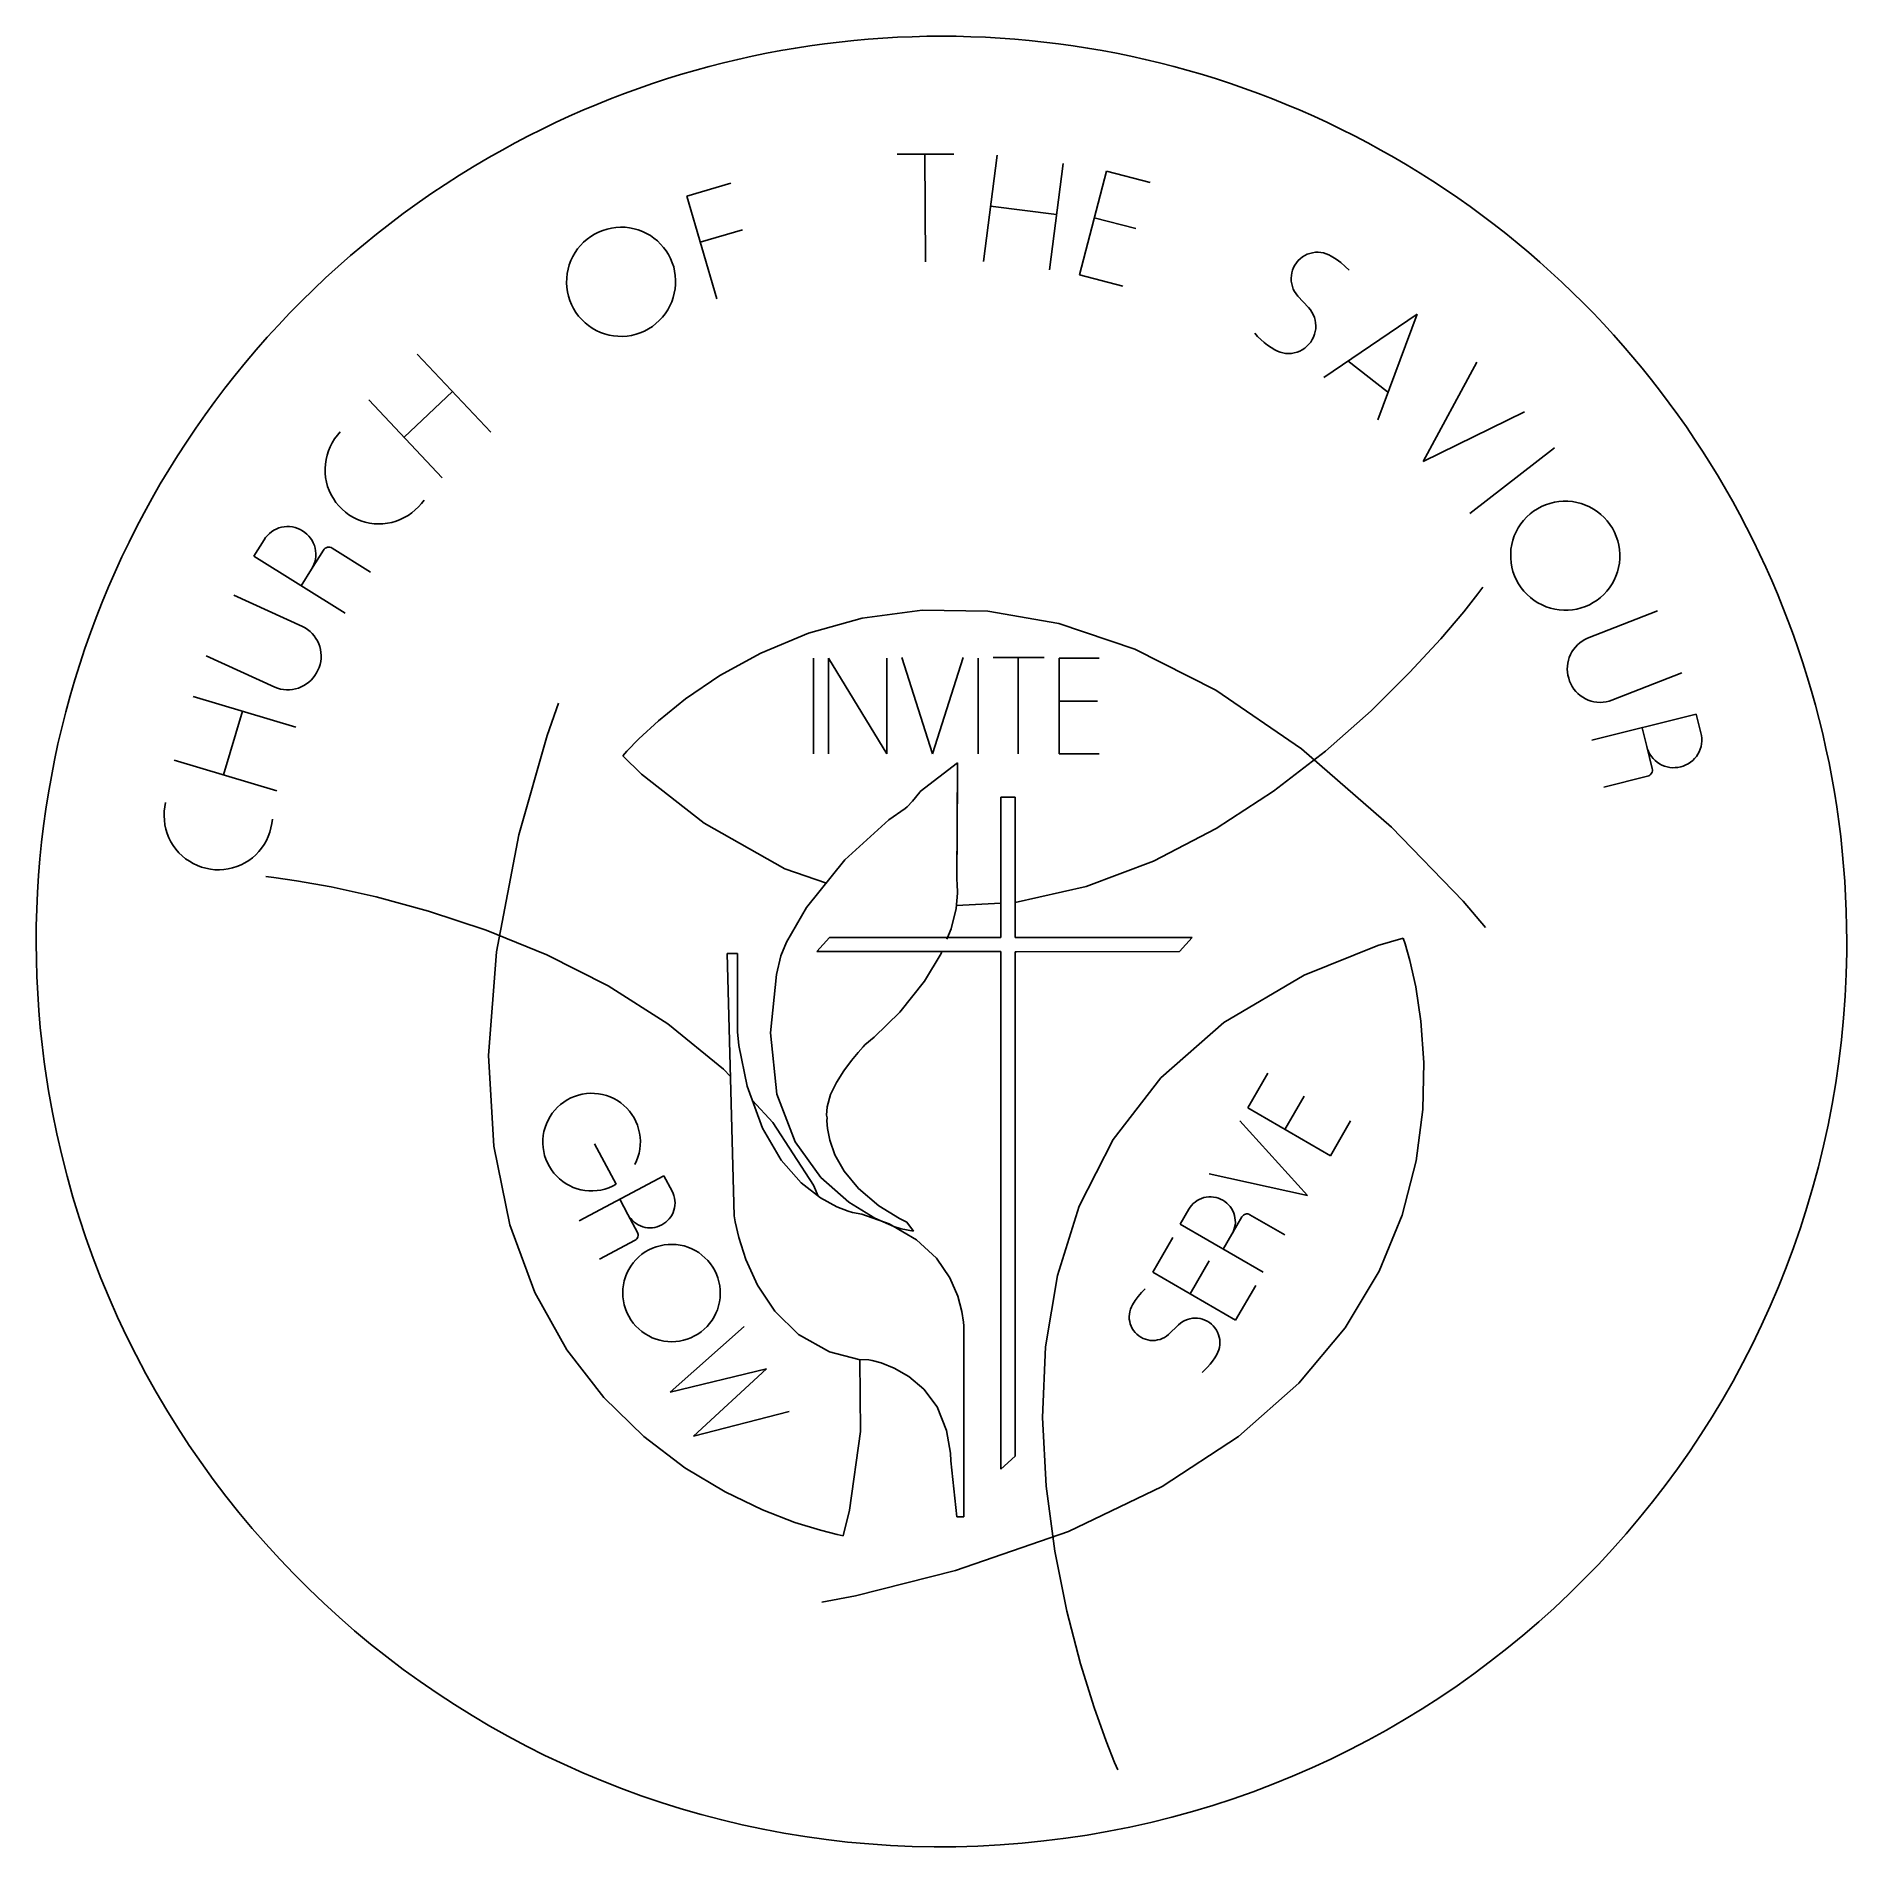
# Model space of a CAD drawing. Extents: x 0.03 to 7.26, y 0 to 7.23.
import ezdxf

# ---------------------------------------------------------------- set-up
doc = ezdxf.new("R2010")
doc.units = 0

msp = doc.modelspace()

# ---------------------------------------------------------------- linework, layer by layer
at = {"color": 7, "linetype": 'CONTINUOUS'}
for p, q in [((5.784924, 4.999898), (5.728257, 4.928444)), ((5.804487, 5.025843), (5.784924, 4.999898)), ((5.804487, 5.025843), (5.804487, 5.025843)), ((3.327058, 4.90243), (3.566101, 4.93446)), ((3.566101, 4.93446), (3.827944, 4.930189)), ((3.827944, 4.930189), (4.111439, 4.880985)), ((5.728257, 4.928444), (5.636576, 4.820461)), ((3.111917, 4.84264), (3.327058, 4.90243)), ((4.111439, 4.880985), (4.415506, 4.778718)), ((2.921826, 4.763289), (3.111917, 4.84264)), ((4.415506, 4.778718), (4.739159, 4.614687)), ((5.636576, 4.820461), (5.512496, 4.685544)), ((2.758001, 4.672984), (2.921826, 4.763289)), ((2.621363, 4.580178), (2.758001, 4.672984)), ((5.512496, 4.685544), (5.35827, 4.532948)), ((2.068643, 4.433551), (2.113749, 4.562727)), ((2.513241, 4.493226), (2.621363, 4.580178)), ((4.739159, 4.614687), (5.081112, 4.380489)), ((2.434509, 4.420739), (2.513241, 4.493226)), ((5.35827, 4.532948), (5.176536, 4.371994)), ((1.956283, 4.037549), (2.068643, 4.433551)), ((2.386544, 4.371006), (2.434509, 4.420739)), ((2.370357, 4.352454), (2.386544, 4.371006)), ((2.445967, 4.279715), (2.370357, 4.352454)), ((2.370357, 4.352454), (2.370357, 4.352454)), ((5.176536, 4.371994), (4.9695, 4.211958)), ((5.081112, 4.380489), (5.440354, 4.067811)), ((2.69548, 4.084503), (2.445967, 4.279715)), ((3.707675, 4.325432), (3.704255, 3.856413)), ((3.527481, 4.172075), (3.5571, 4.208307)), ((3.5571, 4.208307), (3.527481, 4.172075)), ((3.5571, 4.208307), (3.558317, 4.210121)), ((3.558317, 4.210121), (3.5571, 4.208307)), ((3.704255, 3.856413), (3.707202, 4.260573)), ((4.9695, 4.211958), (4.739688, 4.062186)), ((3.498344, 4.142295), (3.433526, 4.097453)), ((3.433526, 4.097453), (3.498344, 4.142295)), ((3.506311, 4.149895), (3.498344, 4.142295)), ((3.498344, 4.142295), (3.506311, 4.149895)), ((3.498344, 4.142295), (3.498344, 4.142295)), ((3.498344, 4.142295), (3.498344, 4.142295)), ((3.527481, 4.172075), (3.506311, 4.149895)), ((3.506311, 4.149895), (3.527481, 4.172075)), ((3.880753, 3.627702), (3.880753, 4.188022)), ((3.936823, 4.188022), (3.936823, 3.627702)), ((3.01725, 3.901369), (2.69548, 4.084503)), ((3.433526, 4.097453), (3.257028, 3.937119)), ((3.257028, 3.937119), (3.433526, 4.097453)), ((4.739688, 4.062186), (4.489394, 3.932022)), ((5.440354, 4.067811), (5.726512, 3.771963)), ((1.866094, 3.56991), (1.956283, 4.037549)), ((3.257028, 3.937119), (3.104569, 3.747533)), ((3.104569, 3.747533), (3.257028, 3.937119)), ((4.489394, 3.932022), (4.221351, 3.830766)), ((0.944902, 3.87136), (0.944902, 3.87136)), ((0.944902, 3.87136), (0.977042, 3.86764)), ((0.977042, 3.86764), (1.067481, 3.854438)), ((1.067481, 3.854438), (1.206747, 3.829388)), ((3.184274, 3.844468), (3.01725, 3.901369)), ((3.704255, 3.856413), (3.704255, 3.856413)), ((3.704255, 3.856413), (3.705977, 3.842958)), ((3.705977, 3.842958), (3.704255, 3.856413)), ((3.704255, 3.856413), (3.704255, 3.856413)), ((3.705977, 3.842958), (3.707332, 3.804108)), ((3.707332, 3.804108), (3.705977, 3.842958)), ((1.206747, 3.829388), (1.385753, 3.789758)), ((1.385753, 3.789758), (1.595153, 3.732953)), ((3.707332, 3.804108), (3.701385, 3.742826)), ((3.701385, 3.742826), (3.707332, 3.804108)), ((3.880753, 3.764763), (3.702615, 3.755503)), ((3.937558, 3.767716), (3.936823, 3.767677)), ((4.221351, 3.830766), (3.937558, 3.767716)), ((5.726512, 3.771963), (5.815692, 3.667929)), ((1.595153, 3.732953), (1.825609, 3.656609)), ((3.104569, 3.747533), (3.024965, 3.608392)), ((3.024965, 3.608392), (3.104569, 3.747533)), ((3.701385, 3.742826), (3.68196, 3.661982)), ((3.68196, 3.661982), (3.701385, 3.742826)), ((1.825609, 3.656609), (2.068021, 3.557833)), ((3.145416, 3.571655), (3.195998, 3.627702)), ((3.195998, 3.627702), (3.879261, 3.627702)), ((3.68196, 3.661982), (3.665194, 3.620745)), ((3.665194, 3.620745), (3.68196, 3.661982)), ((3.879261, 3.627702), (3.880753, 3.627702)), ((3.936823, 3.627702), (3.938063, 3.627702)), ((3.938063, 3.627702), (4.644493, 3.627702)), ((4.644493, 3.627702), (4.59391, 3.571655)), ((5.385455, 3.595672), (5.486574, 3.625084)), ((5.486574, 3.625084), (5.486574, 3.625084)), ((5.486574, 3.625084), (5.494312, 3.601802)), ((1.8352, 3.156596), (1.866094, 3.56991)), ((2.068021, 3.557833), (2.312795, 3.434258)), ((2.828399, 3.564032), (2.787276, 3.563917)), ((2.828399, 3.564032), (2.787276, 3.563917)), ((2.787276, 3.563917), (2.815311, 2.516178)), ((2.787276, 3.563917), (2.815311, 2.516178)), ((2.829271, 3.250367), (2.828399, 3.564032)), ((2.829271, 3.250367), (2.828399, 3.564032)), ((3.002027, 3.554228), (2.984233, 3.479353)), ((2.984233, 3.479353), (3.002027, 3.554228)), ((3.024965, 3.608392), (3.002027, 3.554228)), ((3.002027, 3.554228), (3.024965, 3.608392)), ((3.002027, 3.554228), (3.002027, 3.554228)), ((3.002027, 3.554228), (3.002027, 3.554228)), ((3.879261, 3.571655), (3.145416, 3.571655)), ((3.575928, 3.452558), (3.642192, 3.56417)), ((3.642192, 3.56417), (3.575928, 3.452558)), ((3.642192, 3.56417), (3.645236, 3.571655)), ((3.645236, 3.571655), (3.642192, 3.56417)), ((3.880753, 3.57177), (3.879261, 3.571655)), ((3.880753, 1.505175), (3.880753, 3.57177)), ((3.943413, 3.570162), (3.936823, 3.570392)), ((3.936823, 3.570392), (3.936823, 1.556997)), ((3.93781, 3.570392), (3.936823, 3.570392)), ((3.937168, 3.564675), (3.937168, 3.564675)), ((3.937168, 3.564675), (3.937168, 3.564675)), ((4.59391, 3.571655), (3.93781, 3.570392)), ((5.091192, 3.476483), (5.385455, 3.595672)), ((5.494312, 3.601802), (5.513346, 3.535285)), ((2.984233, 3.479353), (2.960675, 3.24729)), ((2.960675, 3.24729), (2.984233, 3.479353)), ((4.77119, 3.288504), (5.091192, 3.476483)), ((5.513346, 3.535285), (5.536674, 3.430654)), ((2.312795, 3.434258), (2.550965, 3.283155)), ((3.476531, 3.329627), (3.575928, 3.452558)), ((3.575928, 3.452558), (3.476531, 3.329627)), ((5.536674, 3.430654), (5.557591, 3.293096)), ((3.373989, 3.228944), (3.476531, 3.329627)), ((3.476531, 3.329627), (3.373989, 3.228944)), ((2.550965, 3.283155), (2.773201, 3.102018)), ((4.519403, 3.067784), (4.77119, 3.288504)), ((5.557591, 3.293096), (5.569554, 3.128055)), ((2.834736, 3.195927), (2.829271, 3.250367)), ((2.834736, 3.195927), (2.829271, 3.250367)), ((2.867753, 3.034261), (2.834736, 3.195927)), ((2.867753, 3.034261), (2.834736, 3.195927)), ((2.960675, 3.24729), (2.985955, 3.001634)), ((2.985955, 3.001634), (2.960675, 3.24729)), ((3.310733, 3.168811), (3.329905, 3.190462)), ((3.329905, 3.190462), (3.310733, 3.168811)), ((3.329905, 3.190462), (3.33739, 3.198338)), ((3.33739, 3.198338), (3.329905, 3.190462)), ((3.33739, 3.198338), (3.373989, 3.228944)), ((3.373989, 3.228944), (3.33739, 3.198338)), ((3.33739, 3.198338), (3.33739, 3.198338)), ((3.33739, 3.198338), (3.33739, 3.198338)), ((1.855754, 2.794346), (1.8352, 3.156596)), ((3.253676, 3.095176), (3.283823, 3.136023)), ((3.283823, 3.136023), (3.253676, 3.095176)), ((3.283823, 3.136023), (3.310733, 3.168811)), ((3.310733, 3.168811), (3.283823, 3.136023)), ((5.569554, 3.128055), (5.565421, 2.940467)), ((2.773201, 3.102018), (2.800427, 3.072452)), ((3.200751, 3.000257), (3.224539, 3.048956)), ((3.224539, 3.048956), (3.200751, 3.000257)), ((3.224539, 3.048956), (3.253676, 3.095176)), ((3.253676, 3.095176), (3.224539, 3.048956)), ((4.329197, 2.821118), (4.519403, 3.067784)), ((2.928415, 2.865592), (2.867753, 3.034261)), ((2.928415, 2.865592), (2.867753, 3.034261)), ((2.888364, 2.976954), (2.97002, 2.888278)), ((2.985955, 3.001634), (3.059084, 2.811153)), ((3.059084, 2.811153), (2.985955, 3.001634)), ((3.186516, 2.952039), (3.200751, 3.000257)), ((3.200751, 3.000257), (3.186516, 2.952039)), ((3.184151, 2.917805), (3.186516, 2.952039)), ((3.186516, 2.952039), (3.184151, 2.917805)), ((3.186286, 2.906945), (3.184151, 2.917805)), ((3.184151, 2.917805), (3.186286, 2.906945)), ((3.185919, 2.895717), (3.186286, 2.906945)), ((3.186286, 2.906945), (3.185919, 2.895717)), ((3.188146, 2.864835), (3.185919, 2.895717)), ((3.185919, 2.895717), (3.188146, 2.864835)), ((3.186286, 2.906945), (3.186286, 2.906945)), ((3.186286, 2.906945), (3.186286, 2.906945)), ((5.565421, 2.940467), (5.538763, 2.735681)), ((3.003014, 2.738896), (2.928415, 2.865592)), ((3.003014, 2.738896), (2.928415, 2.865592)), ((2.97002, 2.888278), (3.132466, 2.639247)), ((3.197353, 2.818271), (3.188146, 2.864835)), ((3.188146, 2.864835), (3.197353, 2.818271)), ((4.193661, 2.555394), (4.329197, 2.821118)), ((1.919906, 2.479923), (1.855754, 2.794346)), ((3.059084, 2.811153), (3.161236, 2.669509)), ((3.161236, 2.669509), (3.059084, 2.811153)), ((3.217926, 2.759951), (3.197353, 2.818271)), ((3.197353, 2.818271), (3.217926, 2.759951)), ((3.25441, 2.694191), (3.217926, 2.759951)), ((3.217926, 2.759951), (3.25441, 2.694191)), ((3.083009, 2.648316), (3.003014, 2.738896)), ((3.083009, 2.648316), (3.003014, 2.738896)), ((3.31133, 2.624804), (3.25441, 2.694191)), ((3.25441, 2.694191), (3.31133, 2.624804)), ((5.538763, 2.735681), (5.482716, 2.518657)), ((3.159858, 2.58793), (3.083009, 2.648316)), ((3.159858, 2.58793), (3.083009, 2.648316)), ((3.132466, 2.639247), (3.150719, 2.595111)), ((3.161236, 2.669509), (3.273353, 2.570365)), ((3.273353, 2.570365), (3.161236, 2.669509)), ((3.393184, 2.555922), (3.31133, 2.624804)), ((3.31133, 2.624804), (3.393184, 2.555922)), ((3.225135, 2.551927), (3.159858, 2.58793)), ((3.225135, 2.551927), (3.159858, 2.58793)), ((3.270621, 2.534615), (3.225135, 2.551927)), ((3.270621, 2.534615), (3.225135, 2.551927)), ((3.28768, 2.530115), (3.270621, 2.534615)), ((3.28768, 2.530115), (3.270621, 2.534615)), ((3.273353, 2.570365), (3.376859, 2.507338)), ((3.376859, 2.507338), (3.273353, 2.570365)), ((3.475544, 2.50534), (3.393184, 2.555922)), ((3.393184, 2.555922), (3.475544, 2.50534)), ((4.105859, 2.277387), (4.193661, 2.555394)), ((2.01981, 2.209975), (1.919906, 2.479923)), ((2.815311, 2.516178), (2.815311, 2.516178)), ((2.815311, 2.516178), (2.819169, 2.492643)), ((2.815311, 2.516178), (2.815311, 2.516178)), ((2.815311, 2.516178), (2.819169, 2.492643)), ((2.819169, 2.492643), (2.833496, 2.430236)), ((2.819169, 2.492643), (2.833496, 2.430236)), ((3.324922, 2.522515), (3.28768, 2.530115)), ((3.28768, 2.530115), (3.28768, 2.530115)), ((3.324922, 2.522515), (3.28768, 2.530115)), ((3.28768, 2.530115), (3.28768, 2.530115)), ((3.434054, 2.484538), (3.324922, 2.522515)), ((3.434054, 2.484538), (3.324922, 2.522515)), ((3.376859, 2.507338), (3.452744, 2.474183)), ((3.452744, 2.474183), (3.376859, 2.507338)), ((3.54415, 2.420891), (3.434054, 2.484538)), ((3.54415, 2.420891), (3.434054, 2.484538)), ((3.452744, 2.474183), (3.482272, 2.464493)), ((3.482272, 2.464493), (3.452744, 2.474183)), ((3.504543, 2.491495), (3.475544, 2.50534)), ((3.475544, 2.50534), (3.504543, 2.491495)), ((3.482272, 2.464493), (3.482272, 2.464493)), ((3.482272, 2.464493), (3.482272, 2.464493)), ((3.482272, 2.464493), (3.531831, 2.455358)), ((3.531831, 2.455358), (3.504543, 2.491495)), ((5.482716, 2.518657), (5.390553, 2.294929)), ((2.833496, 2.430236), (2.862151, 2.341516)), ((2.833496, 2.430236), (2.862151, 2.341516)), ((3.623158, 2.346613), (3.54415, 2.420891)), ((3.623158, 2.346613), (3.54415, 2.420891)), ((2.862151, 2.341516), (2.908738, 2.238997)), ((2.862151, 2.341516), (2.908738, 2.238997)), ((3.67622, 2.269167), (3.623158, 2.346613)), ((3.67622, 2.269167), (3.623158, 2.346613)), ((3.708365, 2.196038), (3.67622, 2.269167)), ((3.708365, 2.196038), (3.67622, 2.269167)), ((4.05902, 1.993731), (4.105859, 2.277387)), ((5.390553, 2.294929), (5.25536, 2.069593)), ((2.147501, 1.981264), (2.01981, 2.209975)), ((2.908738, 2.238997), (2.97739, 2.135261)), ((2.908738, 2.238997), (2.97739, 2.135261)), ((3.725034, 2.134618), (3.708365, 2.196038)), ((3.725034, 2.134618), (3.708365, 2.196038)), ((2.97739, 2.135261), (3.071804, 2.042546)), ((2.97739, 2.135261), (3.071804, 2.042546)), ((3.731165, 2.092256), (3.725034, 2.134618)), ((3.731165, 2.092256), (3.725034, 2.134618)), ((3.071804, 2.042546), (3.195723, 1.973664)), ((3.071804, 2.042546), (3.195723, 1.973664)), ((3.732152, 2.076459), (3.731165, 2.092256)), ((3.732152, 2.076459), (3.731165, 2.092256)), ((3.732152, 1.313959), (3.732152, 2.076459)), ((3.732152, 2.076459), (3.732152, 2.076459)), ((3.732152, 1.313959), (3.732152, 2.076459)), ((3.732152, 2.076459), (3.732152, 2.076459)), ((5.25536, 2.069593), (5.070527, 1.847725)), ((2.295115, 1.790691), (2.147501, 1.981264)), ((3.195723, 1.973664), (3.313465, 1.943149)), ((3.195723, 1.973664), (3.313465, 1.943149)), ((4.046299, 1.711224), (4.05902, 1.993731)), ((3.313465, 1.943149), (3.35321, 1.940784)), ((3.313465, 1.943149), (3.35321, 1.940784)), ((3.317157, 1.94293), (3.31955, 1.655016)), ((3.35321, 1.940784), (3.35321, 1.940784)), ((3.35321, 1.940784), (3.36678, 1.938304)), ((3.35321, 1.940784), (3.35321, 1.940784)), ((3.35321, 1.940784), (3.36678, 1.938304)), ((3.36678, 1.938304), (3.403011, 1.928707)), ((3.36678, 1.938304), (3.403011, 1.928707)), ((3.403011, 1.928707), (3.454237, 1.908525)), ((3.403011, 1.928707), (3.454237, 1.908525)), ((3.454237, 1.908525), (3.513383, 1.874772)), ((3.454237, 1.908525), (3.513383, 1.874772)), ((3.513383, 1.874772), (3.572828, 1.82419)), ((3.513383, 1.874772), (3.572828, 1.82419)), ((3.572828, 1.82419), (3.625523, 1.753448)), ((3.572828, 1.82419), (3.625523, 1.753448)), ((5.070527, 1.847725), (4.829349, 1.634581)), ((2.454944, 1.634581), (2.295115, 1.790691)), ((3.625523, 1.753448), (3.663867, 1.659264)), ((3.625523, 1.753448), (3.663867, 1.659264)), ((4.06065, 1.436638), (4.046299, 1.711224)), ((2.61886, 1.51002), (2.454944, 1.634581)), ((3.31955, 1.655016), (3.27597, 1.341236)), ((3.663867, 1.659264), (3.679825, 1.568822)), ((3.663867, 1.659264), (3.679825, 1.568822)), ((4.829349, 1.634581), (4.524891, 1.435283)), ((3.679825, 1.568822), (3.680674, 1.53856)), ((3.679825, 1.568822), (3.680674, 1.53856)), ((3.680674, 1.53856), (3.704002, 1.313959)), ((3.680674, 1.53856), (3.704002, 1.313959)), ((3.936823, 1.556997), (3.880753, 1.505175)), ((2.779194, 1.413631), (2.61886, 1.51002)), ((2.928048, 1.342086), (2.779194, 1.413631)), ((4.095366, 1.176677), (4.06065, 1.436638)), ((4.524891, 1.435283), (4.150587, 1.255295)), ((3.057592, 1.292146), (2.928048, 1.342086)), ((3.27597, 1.341236), (3.251058, 1.239084)), ((3.704002, 1.313959), (3.732152, 1.313959)), ((3.704002, 1.313959), (3.732152, 1.313959)), ((3.159767, 1.260507), (3.057592, 1.292146)), ((3.226881, 1.243929), (3.159767, 1.260507)), ((3.251058, 1.239084), (3.226881, 1.243929)), ((3.251058, 1.239084), (3.251058, 1.239084)), ((4.150587, 1.255295), (3.699502, 1.099438)), ((4.143584, 0.938231), (4.095366, 1.176677)), ((3.699502, 1.099438), (3.299758, 0.998801)), ((3.299758, 0.998801), (3.165116, 0.973131)), ((4.198414, 0.727981), (4.143584, 0.938231)), ((4.252968, 0.552608), (4.198414, 0.727981)), ((4.300428, 0.419046), (4.252968, 0.552608)), ((4.334065, 0.333839), (4.300428, 0.419046)), ((4.346762, 0.303944), (4.334065, 0.333839)), ((4.346762, 0.303944), (4.346762, 0.303944))]:
    msp.add_line(p, q, dxfattribs=at)
for start, end in [(0, 120), (120, 187.629605), (188.089484, 359.326152)]:
    msp.add_arc((3.643326, 3.611548), 3.614616, start, end, dxfattribs=at)
at = {"layer": 'Default', "color": 7, "linetype": 'CONTINUOUS'}
for p, q in [((3.465767, 6.754841), (3.693101, 6.755812)), ((3.579238, 6.325916), (3.577404, 6.755319)), ((3.865921, 6.751412), (3.810894, 6.32716)), ((4.129085, 6.717279), (4.074058, 6.293027)), ((4.302196, 6.687315), (4.194021, 6.273412)), ((4.302195, 6.687313), (4.476045, 6.641876)), ((2.626032, 6.588151), (2.802519, 6.639679)), ((2.745929, 6.177492), (2.626032, 6.588151)), ((3.839524, 6.547894), (4.102688, 6.513761)), ((2.257885, 6.435775), (2.242796, 6.426291)), ((2.273921, 6.444108), (2.257885, 6.435775)), ((2.290742, 6.450626), (2.273921, 6.444108)), ((2.308061, 6.456198), (2.290742, 6.450626)), ((2.325671, 6.460256), (2.308061, 6.456198)), ((2.343595, 6.462751), (2.325671, 6.460256)), ((2.361787, 6.463781), (2.343595, 6.462751)), ((2.379747, 6.463408), (2.361787, 6.463781)), ((2.397708, 6.461386), (2.379747, 6.463408)), ((2.415572, 6.45767), (2.397708, 6.461386)), ((2.432783, 6.452826), (2.415572, 6.45767)), ((2.449423, 6.44642), (2.432783, 6.452826)), ((2.465338, 6.438912), (2.449423, 6.44642)), ((2.48089, 6.430411), (2.465338, 6.438912)), ((2.848151, 6.452509), (2.67997, 6.403406)), ((4.419009, 6.457863), (4.25353, 6.501111)), ((2.180246, 6.362014), (2.17086, 6.346463)), ((2.190237, 6.377021), (2.180246, 6.362014)), ((2.201742, 6.39067), (2.190237, 6.377021)), ((2.21442, 6.403568), (2.201742, 6.39067)), ((2.228179, 6.41579), (2.21442, 6.403568)), ((2.242796, 6.426291), (2.228179, 6.41579)), ((2.495242, 6.420057), (2.48089, 6.430411)), ((2.50923, 6.408709), (2.495242, 6.420057)), ((2.521949, 6.396418), (2.50923, 6.408709)), ((2.533539, 6.383132), (2.521949, 6.396418)), ((2.544221, 6.369011), (2.533539, 6.383132)), ((2.553705, 6.353922), (2.544221, 6.369011)), ((5.114481, 6.359223), (5.12517, 6.36179)), ((5.12517, 6.36179), (5.13602, 6.363578)), ((5.13602, 6.363578), (5.147076, 6.363821)), ((5.147076, 6.363821), (5.158158, 6.363056)), ((5.158158, 6.363056), (5.169222, 6.360998)), ((2.152079, 6.29586), (2.148702, 6.278153)), ((2.156923, 6.313071), (2.152079, 6.29586)), ((2.163171, 6.33005), (2.156923, 6.313071)), ((2.17086, 6.346463), (2.163171, 6.330051)), ((2.56147, 6.338093), (2.553705, 6.353922)), ((2.56858, 6.321901), (2.56147, 6.338093)), ((2.573995, 6.304921), (2.56858, 6.321901)), ((2.577895, 6.28765), (2.573995, 6.304921)), ((5.04214, 6.281513), (5.045161, 6.292319)), ((5.045161, 6.292319), (5.049103, 6.302582)), ((5.049103, 6.302582), (5.054468, 6.312317)), ((5.054468, 6.312317), (5.060689, 6.321609)), ((5.060689, 6.321609), (5.067668, 6.330082)), ((5.067668, 6.330082), (5.07575, 6.337905)), ((5.07575, 6.337905), (5.084428, 6.344633)), ((5.084428, 6.344633), (5.094102, 6.350526)), ((5.094102, 6.350526), (5.103959, 6.355257)), ((5.103959, 6.355257), (5.114481, 6.359223)), ((5.169222, 6.360998), (5.179846, 6.357774)), ((5.179846, 6.357774), (5.190128, 6.35376)), ((5.190128, 6.35376), (5.199836, 6.348348)), ((5.199836, 6.348348), (5.218961, 6.335773)), ((5.218961, 6.335773), (5.237187, 6.322303)), ((5.237187, 6.322303), (5.254518, 6.307314)), ((5.254518, 6.307314), (5.271068, 6.291421)), ((2.146837, 6.259853), (2.146125, 6.241736)), ((2.146125, 6.241736), (2.147337, 6.22404)), ((2.148702, 6.278153), (2.146837, 6.259853)), ((2.147337, 6.22404), (2.149832, 6.206116)), ((2.576532, 6.199554), (2.579887, 6.217309)), ((2.58055, 6.270272), (2.577895, 6.28765)), ((2.579887, 6.217309), (2.581411, 6.234567)), ((2.581761, 6.252576), (2.58055, 6.270272)), ((2.581411, 6.234567), (2.581761, 6.252576)), ((4.194021, 6.273412), (4.367871, 6.227976)), ((5.039434, 6.25967), (5.040246, 6.270725)), ((5.03975, 6.248634), (5.039434, 6.25967)), ((5.041512, 6.237737), (5.03975, 6.248634)), ((5.040246, 6.270725), (5.04214, 6.281513)), ((5.04428, 6.226867), (5.041512, 6.237737)), ((5.047998, 6.216553), (5.04428, 6.226867)), ((2.149832, 6.206116), (2.153551, 6.188349)), ((2.153551, 6.188349), (2.1591, 6.171078)), ((2.1591, 6.171078), (2.166029, 6.154389)), ((2.166029, 6.154389), (2.174313, 6.13833)), ((2.550063, 6.133425), (2.558903, 6.149134)), ((2.558903, 6.149134), (2.566144, 6.16575)), ((2.566144, 6.16575), (2.572004, 6.182549)), ((2.572004, 6.182549), (2.576532, 6.199554)), ((5.052978, 6.206488), (5.047998, 6.216553)), ((5.058804, 6.197226), (5.052978, 6.206488)), ((5.065762, 6.188412), (5.058804, 6.197226)), ((5.108697, 6.143017), (5.065762, 6.188412)), ((2.174313, 6.13833), (2.183616, 6.122744)), ((2.183616, 6.122744), (2.194455, 6.108285)), ((2.194455, 6.108285), (2.206678, 6.094526)), ((2.206678, 6.094526), (2.219916, 6.082005)), ((2.219916, 6.082005), (2.233904, 6.070658)), ((2.488772, 6.067198), (2.503051, 6.078425)), ((2.503051, 6.078425), (2.516541, 6.090464)), ((2.516541, 6.090464), (2.52904, 6.103751)), ((2.52904, 6.103751), (2.540181, 6.118056)), ((2.540181, 6.118056), (2.550063, 6.133425)), ((5.116158, 6.134216), (5.108697, 6.143017)), ((5.122471, 6.124729), (5.116158, 6.134216)), ((5.127911, 6.114392), (5.122471, 6.124729)), ((5.132154, 6.103707), (5.127911, 6.114392)), ((5.135226, 6.09272), (5.132154, 6.103707)), ((5.13701, 6.081438), (5.135226, 6.09272)), ((5.138061, 6.069968), (5.13701, 6.081438)), ((5.170401, 5.863718), (5.542004, 6.116018)), ((5.542004, 6.116018), (5.385825, 5.694886)), ((2.233904, 6.070658), (2.248729, 6.06017)), ((2.248729, 6.06017), (2.2648, 6.051439)), ((2.2648, 6.051439), (2.281212, 6.04375)), ((2.281212, 6.04375), (2.298239, 6.037524)), ((2.298239, 6.037524), (2.315741, 6.032815)), ((2.315741, 6.032815), (2.333677, 6.029957)), ((2.333677, 6.029957), (2.35159, 6.027912)), ((2.35159, 6.027912), (2.369916, 6.027768)), ((2.369916, 6.027768), (2.387924, 6.029066)), ((2.387924, 6.029066), (2.405848, 6.031562)), ((2.405848, 6.031562), (2.423639, 6.036116)), ((2.423639, 6.036116), (2.440801, 6.042028)), ((2.440801, 6.042028), (2.45749, 6.048956)), ((2.45749, 6.048956), (2.473343, 6.057557)), ((2.473343, 6.057557), (2.488772, 6.067198)), ((4.89396, 6.040419), (4.905659, 6.027447)), ((4.905659, 6.027447), (4.917792, 6.015211)), ((4.917792, 6.015211), (4.931047, 6.003616)), ((4.931047, 6.003616), (4.944763, 5.992804)), ((5.110524, 5.996107), (5.117617, 6.005195)), ((5.117617, 6.005195), (5.123697, 6.01488)), ((5.123697, 6.01488), (5.128922, 6.025007)), ((5.128922, 6.025007), (5.132978, 6.035886)), ((5.132978, 6.035886), (5.135886, 6.04713)), ((5.135886, 6.04713), (5.137455, 6.05842)), ((5.137455, 6.05842), (5.138061, 6.069968)), ((1.550134, 5.956772), (1.843255, 5.645167)), ((4.944763, 5.992804), (4.959125, 5.982665)), ((4.959125, 5.982665), (4.973872, 5.973601)), ((4.973872, 5.973601), (4.984294, 5.96814)), ((4.984294, 5.96814), (4.994923, 5.964294)), ((4.994923, 5.964294), (5.006122, 5.961413)), ((5.006122, 5.961413), (5.017506, 5.959477)), ((5.017506, 5.959477), (5.028978, 5.959164)), ((5.028978, 5.959164), (5.040543, 5.95985)), ((5.040543, 5.95985), (5.051806, 5.961706)), ((5.051806, 5.961706), (5.062766, 5.964732)), ((5.062766, 5.964732), (5.073727, 5.968813)), ((5.073727, 5.968813), (5.083699, 5.974158)), ((5.083699, 5.974158), (5.093579, 5.980611)), ((5.093579, 5.980611), (5.102398, 5.988)), ((5.102398, 5.988), (5.110524, 5.996107)), ((5.424271, 5.806114), (5.265981, 5.930168)), ((5.781085, 5.924573), (5.566296, 5.528288)), ((1.497459, 5.625469), (1.690747, 5.807292)), ((1.356846, 5.774949), (1.649966, 5.463344)), ((5.566296, 5.528288), (5.971178, 5.726618)), ((1.23132, 5.632851), (1.242192, 5.646248)), ((1.189903, 5.553163), (1.195313, 5.570511)), ((1.195313, 5.570511), (1.202403, 5.587046)), ((1.202403, 5.587046), (1.21064, 5.60313)), ((1.21064, 5.60313), (1.220234, 5.618597)), ((1.220234, 5.618597), (1.23132, 5.632851)), ((5.753368, 5.320173), (6.09078, 5.583177)), ((1.182073, 5.499944), (1.183158, 5.517981)), ((1.182364, 5.481823), (1.182073, 5.499944)), ((1.183158, 5.517981), (1.185843, 5.535614)), ((1.185843, 5.535614), (1.189903, 5.553163)), ((1.184199, 5.463824), (1.182364, 5.481823)), ((1.187686, 5.445997), (1.184199, 5.463824)), ((1.19242, 5.428604), (1.187686, 5.445997)), ((1.198718, 5.411867), (1.19242, 5.428604)), ((1.206296, 5.395605), (1.198718, 5.411867)), ((1.215405, 5.379959), (1.206296, 5.395605)), ((1.225511, 5.364947), (1.215405, 5.379959)), ((1.236884, 5.350903), (1.225511, 5.364947)), ((1.249683, 5.338108), (1.236884, 5.350903)), ((1.554781, 5.347106), (1.566738, 5.360654)), ((1.566738, 5.360654), (1.57761, 5.374051)), ((6.055365, 5.355508), (6.038748, 5.348232)), ((6.072662, 5.361014), (6.055365, 5.355508)), ((6.09024, 5.365318), (6.072662, 5.361014)), ((6.107721, 5.368322), (6.09024, 5.365318)), ((6.125817, 5.369455), (6.107721, 5.368322)), ((6.144212, 5.36946), (6.125817, 5.369455)), ((6.16217, 5.3679), (6.144212, 5.36946)), ((6.179784, 5.36483), (6.16217, 5.3679)), ((6.197311, 5.36034), (6.179784, 5.36483)), ((6.21442, 5.354359), (6.197312, 5.36034)), ((6.230844, 5.346603), (6.21442, 5.354359)), ((1.263231, 5.326151), (1.249683, 5.338108)), ((1.277431, 5.31559), (1.263231, 5.326151)), ((1.292864, 5.305955), (1.277431, 5.31559)), ((1.308658, 5.297953), (1.292864, 5.305955)), ((1.325097, 5.291423), (1.308658, 5.297953)), ((1.34252, 5.286021), (1.325097, 5.291423)), ((1.359745, 5.282155), (1.34252, 5.286021)), ((1.377614, 5.279761), (1.359745, 5.282155)), ((1.39536, 5.278911), (1.377614, 5.279761)), ((1.413225, 5.279478), (1.39536, 5.278911)), ((1.413224, 5.279479), (1.431182, 5.281347)), ((1.431182, 5.281347), (1.448449, 5.284739)), ((1.448449, 5.284739), (1.465586, 5.28975)), ((1.465586, 5.28975), (1.482289, 5.296006)), ((1.482289, 5.296006), (1.498336, 5.303828)), ((1.498336, 5.303828), (1.513982, 5.312936)), ((1.513982, 5.312936), (1.528628, 5.323271)), ((1.528628, 5.323271), (1.542188, 5.334555)), ((1.542188, 5.334555), (1.554781, 5.347106)), ((5.956318, 5.278679), (5.94645, 5.26361)), ((5.967428, 5.293121), (5.956318, 5.278679)), ((5.979873, 5.306678), (5.967428, 5.293121)), ((5.993156, 5.318932), (5.979873, 5.306678)), ((6.007716, 5.32977), (5.993156, 5.318932)), ((6.022849, 5.339643), (6.007716, 5.32977)), ((6.038748, 5.348232), (6.022849, 5.339643)), ((6.246788, 5.338189), (6.230844, 5.346603)), ((6.261537, 5.328131), (6.246788, 5.338189)), ((6.275657, 5.316829), (6.261537, 5.328131)), ((6.289214, 5.304384), (6.275657, 5.316829)), ((6.301146, 5.29091), (6.289214, 5.304384)), ((6.312114, 5.276863), (6.301146, 5.29091)), ((0.897581, 5.150176), (0.938502, 5.215811)), ((0.938502, 5.215811), (0.944765, 5.224746)), ((0.944765, 5.224746), (0.951743, 5.233111)), ((0.951743, 5.233111), (0.959672, 5.240883)), ((0.959672, 5.240883), (0.968317, 5.247579)), ((0.968317, 5.247579), (0.977618, 5.253614)), ((0.977618, 5.253614), (0.98725, 5.258562)), ((0.98725, 5.258562), (0.997425, 5.262667)), ((0.997425, 5.262667), (1.007931, 5.265685)), ((1.007931, 5.265685), (1.018766, 5.267617)), ((1.018766, 5.267617), (1.029636, 5.268393)), ((1.029636, 5.268393), (1.040507, 5.268161)), ((1.040507, 5.268161), (1.051471, 5.266866)), ((1.051471, 5.266866), (1.062435, 5.264562)), ((1.062435, 5.264562), (1.072766, 5.261142)), ((1.072766, 5.261142), (1.082759, 5.256674)), ((1.082759, 5.256674), (1.092254, 5.25151)), ((1.092254, 5.25151), (1.101388, 5.24506)), ((1.101388, 5.24506), (1.109799, 5.238054)), ((1.109799, 5.238054), (1.117372, 5.230311)), ((1.117372, 5.230311), (1.12404, 5.221622)), ((1.12404, 5.221622), (1.129984, 5.212376)), ((1.129984, 5.212376), (1.135023, 5.202689)), ((5.92449, 5.213812), (5.920028, 5.19624)), ((5.930472, 5.23092), (5.92449, 5.213812)), ((5.937524, 5.247795), (5.930472, 5.23092)), ((5.94645, 5.26361), (5.937524, 5.247795)), ((6.322034, 5.261756), (6.312114, 5.276863)), ((6.330228, 5.245685), (6.322034, 5.261756)), ((6.337532, 5.229022), (6.330228, 5.245685)), ((6.343358, 5.211916), (6.337532, 5.229022)), ((6.347662, 5.194338), (6.343358, 5.211916)), ((1.26197, 4.922995), (0.897581, 5.150176)), ((1.127925, 5.097713), (1.175515, 5.174044)), ((1.135023, 5.202689), (1.139337, 5.192446)), ((1.139337, 5.192446), (1.142146, 5.182008)), ((1.143553, 5.138327), (1.141119, 5.127758)), ((1.142146, 5.182008), (1.14406, 5.171246)), ((1.144877, 5.149335), (1.143553, 5.138327)), ((1.14406, 5.171246), (1.145081, 5.160161)), ((1.145081, 5.160161), (1.144877, 5.149335)), ((1.175515, 5.174044), (1.178783, 5.178176)), ((1.178783, 5.178176), (1.182494, 5.181401)), ((1.182494, 5.181401), (1.186806, 5.183875)), ((1.186806, 5.183875), (1.191673, 5.185624)), ((1.191673, 5.185624), (1.196643, 5.186428)), ((1.196643, 5.186428), (1.201649, 5.186077)), ((1.201649, 5.186077), (1.206599, 5.184627)), ((1.206599, 5.184627), (1.210984, 5.18227)), ((1.210984, 5.18227), (1.364101, 5.086808)), ((5.916102, 5.160216), (5.915888, 5.142189)), ((5.915888, 5.142189), (5.917606, 5.123943)), ((5.917121, 5.17835), (5.916102, 5.160216)), ((5.920028, 5.19624), (5.917121, 5.17835)), ((6.350536, 5.176345), (6.347662, 5.194338)), ((6.349923, 5.122217), (6.351804, 5.140366)), ((6.35199, 5.15844), (6.350536, 5.176345)), ((6.351804, 5.140366), (6.35199, 5.15844)), ((1.127925, 5.097713), (1.087005, 5.032078)), ((1.133419, 5.107129), (1.127925, 5.097713)), ((1.137631, 5.117218), (1.133419, 5.107129)), ((1.141119, 5.127758), (1.137631, 5.117218)), ((5.917606, 5.123943), (5.920728, 5.10616)), ((5.920728, 5.10616), (5.925033, 5.088583)), ((5.925033, 5.088583), (5.931372, 5.071346)), ((5.931372, 5.071346), (5.938997, 5.054874)), ((6.329444, 5.054467), (6.33632, 5.070803)), ((6.33632, 5.070803), (6.342172, 5.087398)), ((6.342172, 5.087398), (6.346853, 5.104603)), ((6.346853, 5.104603), (6.349923, 5.122217)), ((1.091685, 4.869118), (0.818387, 4.994089)), ((5.938997, 5.054874), (5.947586, 5.038976)), ((5.947586, 5.038976), (5.957754, 5.024079)), ((5.957754, 5.024079), (5.968913, 5.00971)), ((5.968913, 5.00971), (5.981534, 4.996646)), ((5.981534, 4.996646), (5.994881, 4.984449)), ((6.274799, 4.985223), (6.28776, 4.997286)), ((6.28776, 4.997286), (6.2998, 5.010166)), ((6.2998, 5.010166), (6.310735, 5.024068)), ((6.310735, 5.024068), (6.320602, 5.039137)), ((6.320602, 5.039137), (6.329444, 5.054467)), ((5.994881, 4.984449), (6.009369, 4.973366)), ((6.009369, 4.973366), (6.024732, 4.963736)), ((6.024732, 4.963736), (6.041026, 4.955467)), ((6.041026, 4.955467), (6.057553, 4.94827)), ((6.057553, 4.94827), (6.074819, 4.942755)), ((6.074819, 4.942755), (6.092126, 4.938633)), ((6.092126, 4.938633), (6.109503, 4.935857)), ((6.109503, 4.935857), (6.127507, 4.934324)), ((6.127507, 4.934324), (6.144831, 4.934562)), ((6.144831, 4.934562), (6.162782, 4.936043)), ((6.162782, 4.936043), (6.180264, 4.939047)), ((6.180264, 4.939047), (6.197282, 4.943455)), ((6.197282, 4.943455), (6.214067, 4.94909)), ((6.214067, 4.94909), (6.230408, 4.956202)), ((6.502338, 4.932377), (6.22265, 4.822448)), ((6.230408, 4.956202), (6.245794, 4.964921)), ((6.245794, 4.964921), (6.260752, 4.974255)), ((6.260752, 4.974255), (6.274799, 4.985223)), ((1.102348, 4.863537), (1.091685, 4.869118)), ((1.112568, 4.856985), (1.102348, 4.863537)), ((1.121962, 4.849399), (1.112568, 4.856985)), ((1.130669, 4.840954), (1.121962, 4.849399)), ((1.138685, 4.831767), (1.130669, 4.840954)), ((1.145772, 4.821831), (1.138685, 4.831767)), ((1.151632, 4.811398), (1.145772, 4.821831)), ((1.156846, 4.800322), (1.151632, 4.811398)), ((1.161015, 4.789018), (1.156846, 4.800322)), ((1.163672, 4.77723), (1.161015, 4.789018)), ((1.165661, 4.765396), (1.163672, 4.77723)), ((6.166854, 4.77779), (6.160147, 4.767693)), ((6.174132, 4.787308), (6.166854, 4.77779)), ((6.182686, 4.796065), (6.174132, 4.787308)), ((6.191541, 4.803908), (6.182686, 4.796065)), ((6.201256, 4.811169), (6.191541, 4.803908)), ((6.211777, 4.817256), (6.201256, 4.811169)), ((6.22265, 4.822448), (6.211777, 4.817256)), ((0.707766, 4.752173), (0.981064, 4.627202)), ((1.153592, 4.694559), (1.158034, 4.705685)), ((1.158034, 4.705685), (1.161985, 4.717152)), ((1.161985, 4.717152), (1.16458, 4.729122)), ((1.16458, 4.729122), (1.166128, 4.740984)), ((1.166474, 4.753043), (1.165661, 4.765396)), ((1.166128, 4.740984), (1.166474, 4.753043)), ((3.132035, 4.361451), (3.132035, 4.743419)), ((3.192034, 4.743419), (3.424964, 4.361451)), ((3.192034, 4.361451), (3.192034, 4.743419)), ((3.424964, 4.361451), (3.424964, 4.743419)), ((3.484835, 4.74485), (3.607213, 4.361451)), ((3.607213, 4.361451), (3.729878, 4.74485)), ((3.789935, 4.361451), (3.789935, 4.743419)), ((3.849934, 4.74485), (4.052913, 4.74485)), ((3.949611, 4.361451), (3.949611, 4.74485)), ((4.113034, 4.743412), (4.273472, 4.743412)), ((4.113035, 4.743414), (4.113035, 4.361446)), ((6.142286, 4.710626), (6.142015, 4.698467)), ((6.143925, 4.72252), (6.142286, 4.710626)), ((6.146139, 4.734409), (6.143925, 4.72252)), ((6.149809, 4.745953), (6.146139, 4.734409)), ((6.154587, 4.757014), (6.149809, 4.745953)), ((6.160147, 4.767693), (6.154587, 4.757014)), ((0.981064, 4.627202), (0.992349, 4.62298)), ((1.075411, 4.623646), (1.086689, 4.627886)), ((1.086689, 4.627886), (1.097545, 4.633259)), ((1.097545, 4.633259), (1.107639, 4.639921)), ((1.107639, 4.639921), (1.117337, 4.646999)), ((1.117337, 4.646999), (1.126276, 4.655245)), ((1.126276, 4.655245), (1.134435, 4.663967)), ((1.134435, 4.663967), (1.141702, 4.673565)), ((1.141702, 4.673565), (1.148082, 4.683922)), ((1.148082, 4.683922), (1.153592, 4.694559)), ((6.142015, 4.698467), (6.142628, 4.68654)), ((6.142628, 4.68654), (6.144491, 4.674646)), ((6.144491, 4.674646), (6.147514, 4.662864)), ((6.147514, 4.662864), (6.151345, 4.651513)), ((6.151345, 4.651513), (6.156268, 4.640592)), ((6.156268, 4.640592), (6.161778, 4.629787)), ((6.161778, 4.629787), (6.168591, 4.619608)), ((6.319956, 4.574876), (6.599645, 4.684805)), ((0.655928, 4.589803), (1.065834, 4.467353)), ((0.992349, 4.62298), (1.004034, 4.619634)), ((1.004034, 4.619634), (1.016005, 4.617684)), ((1.016005, 4.617684), (1.027798, 4.616756)), ((1.027798, 4.616756), (1.040039, 4.616679)), ((1.040039, 4.616679), (1.051942, 4.618049)), ((1.051942, 4.618049), (1.063866, 4.620233)), ((1.063866, 4.620233), (1.075411, 4.623646)), ((4.265745, 4.571577), (4.113034, 4.571577)), ((6.168591, 4.619608), (6.176053, 4.610259)), ((6.176053, 4.610259), (6.184492, 4.601638)), ((6.184492, 4.601638), (6.193947, 4.593646)), ((6.193947, 4.593646), (6.203845, 4.586861)), ((6.203845, 4.586861), (6.214173, 4.58059)), ((6.214173, 4.58059), (6.225204, 4.575743)), ((6.225204, 4.575743), (6.236795, 4.571804)), ((6.236795, 4.571804), (6.248373, 4.568779)), ((6.248373, 4.568779), (6.260444, 4.566981)), ((6.260444, 4.566981), (6.272621, 4.566372)), ((6.272621, 4.566372), (6.284744, 4.566775)), ((6.284744, 4.566775), (6.296726, 4.56827)), ((6.296726, 4.56827), (6.308537, 4.571076)), ((6.308537, 4.571076), (6.319956, 4.574876)), ((0.776609, 4.276797), (0.852564, 4.531062)), ((6.240507, 4.414915), (6.656998, 4.51944)), ((6.656998, 4.51944), (6.675826, 4.444421)), ((6.459317, 4.390085), (6.44049, 4.465104)), ((6.675826, 4.444421), (6.677908, 4.433709)), ((6.677908, 4.433709), (6.679084, 4.42288)), ((6.679172, 4.411777), (6.67799, 4.400907)), ((6.679084, 4.42288), (6.679172, 4.411777)), ((4.113035, 4.361446), (4.273472, 4.361446)), ((6.46228, 4.379593), (6.459317, 4.390084)), ((6.459317, 4.390084), (6.481213, 4.302839)), ((6.466616, 4.369557), (6.46228, 4.379593)), ((6.471781, 4.359729), (6.466616, 4.369557)), ((6.477697, 4.35064), (6.471781, 4.359729)), ((6.4847, 4.342044), (6.477697, 4.35064)), ((6.492351, 4.334381), (6.4847, 4.342044)), ((6.650397, 4.342324), (6.642682, 4.334661)), ((6.657385, 4.350686), (6.650397, 4.342324)), ((6.663518, 4.359825), (6.657385, 4.350686)), ((6.668639, 4.369482), (6.663518, 4.359825)), ((6.67275, 4.379655), (6.668639, 4.369482)), ((6.675875, 4.390022), (6.67275, 4.379655)), ((6.67799, 4.400907), (6.675875, 4.390022)), ((0.579972, 4.335537), (0.989878, 4.213087)), ((3.707675, 4.325432), (3.558317, 4.210121)), ((6.462507, 4.2716), (6.287498, 4.227678)), ((6.467248, 4.27312), (6.462507, 4.2716)), ((6.471728, 4.275676), (6.467248, 4.27312)), ((6.475457, 4.279035), (6.471728, 4.275676)), ((6.478329, 4.28317), (6.475457, 4.279035)), ((6.480449, 4.287887), (6.478329, 4.28317)), ((6.481663, 4.292708), (6.480449, 4.287887)), ((6.481213, 4.302839), (6.481917, 4.297618)), ((6.481917, 4.297618), (6.481663, 4.292708)), ((6.501037, 4.327419), (6.492351, 4.334381)), ((6.510112, 4.321325), (6.501037, 4.327419)), ((6.519573, 4.3161), (6.510112, 4.321325)), ((6.529941, 4.312094), (6.519573, 4.3161)), ((6.540411, 4.308994), (6.529941, 4.312094)), ((6.551192, 4.306853), (6.540411, 4.308994)), ((6.562075, 4.30562), (6.551192, 4.306853)), ((6.572907, 4.305694), (6.562075, 4.30562)), ((6.583787, 4.306883), (6.572907, 4.305694)), ((6.594772, 4.308979), (6.583787, 4.306883)), ((6.605081, 4.312227), (6.594772, 4.308979)), ((6.615234, 4.316317), (6.605081, 4.312227)), ((6.624868, 4.321378), (6.615234, 4.316317)), ((6.634138, 4.32767), (6.624868, 4.321378)), ((6.642682, 4.334661), (6.634138, 4.32767)), ((0.539723, 4.113552), (0.54026, 4.131744)), ((0.54026, 4.131744), (0.542697, 4.149637)), ((0.542697, 4.149637), (0.545379, 4.166681)), ((3.936823, 4.188022), (3.880753, 4.188022)), ((0.540669, 4.095505), (0.539723, 4.113552)), ((0.542833, 4.077645), (0.540669, 4.095505)), ((0.546858, 4.059925), (0.542833, 4.077645)), ((0.552152, 4.042708), (0.546858, 4.059925)), ((0.961277, 4.047605), (0.965871, 4.064779)), ((0.965871, 4.064779), (0.969416, 4.082498)), ((0.969416, 4.082498), (0.972097, 4.099542)), ((0.558678, 4.026109), (0.552152, 4.042708)), ((0.56679, 4.009962), (0.558678, 4.026109)), ((0.576134, 3.994433), (0.56679, 4.009962)), ((0.586753, 3.979785), (0.576134, 3.994433)), ((0.598715, 3.966116), (0.586753, 3.979785)), ((0.917499, 3.97041), (0.928807, 3.984203)), ((0.928807, 3.984203), (0.938763, 3.999021)), ((0.938763, 3.999021), (0.947727, 4.014751)), ((0.947727, 4.014751), (0.95521, 4.031039)), ((0.95521, 4.031039), (0.961277, 4.047605)), ((0.611538, 3.953446), (0.598715, 3.966116)), ((0.625384, 3.942129), (0.611538, 3.953446)), ((0.640099, 3.931865), (0.625384, 3.942129)), ((0.655829, 3.922902), (0.640099, 3.931865)), ((0.672104, 3.914988), (0.655829, 3.922902)), ((0.688988, 3.908546), (0.672104, 3.914988)), ((0.70648, 3.903902), (0.688988, 3.908546)), ((0.724199, 3.900357), (0.70648, 3.903902)), ((0.812919, 3.905431), (0.795138, 3.901362)), ((0.829759, 3.91073), (0.812919, 3.905431)), ((0.846416, 3.917626), (0.829759, 3.91073)), ((0.862193, 3.925796), (0.846416, 3.917626)), ((0.877361, 3.935251), (0.862193, 3.925796)), ((0.87736, 3.935251), (0.891956, 3.945878)), ((0.891956, 3.945878), (0.90519, 3.957476)), ((0.90519, 3.957476), (0.917499, 3.97041)), ((0.74178, 3.898348), (0.724199, 3.900357)), ((0.759964, 3.897758), (0.74178, 3.898348)), ((0.777642, 3.898761), (0.759964, 3.897758)), ((0.795138, 3.901362), (0.777642, 3.898761)), ((7.257692, 3.569038), (7.257942, 3.611548)), ((0.064677, 3.102901), (0.060709, 3.13164)), ((4.865902, 2.947224), (4.946121, 3.086167)), ((2.135358, 2.970589), (2.122221, 2.960958)), ((2.148942, 2.979378), (2.135358, 2.970589)), ((2.163175, 2.986946), (2.148942, 2.979378)), ((2.178214, 2.992997), (2.163175, 2.986946)), ((2.193659, 2.998185), (2.178214, 2.992997)), ((2.209184, 3.001902), (2.193659, 2.998185)), ((2.225358, 3.004398), (2.209184, 3.001902)), ((2.241569, 3.005402), (2.225358, 3.004398)), ((2.257618, 3.005185), (2.241569, 3.005402)), ((2.273747, 3.003498), (2.257618, 3.005185)), ((2.289715, 3.000591), (2.273747, 3.003498)), ((2.305268, 2.99633), (2.289715, 3.000591)), ((2.320292, 2.99103), (2.305267, 2.996329)), ((2.335334, 2.984175), (2.320292, 2.99103)), ((2.349037, 2.976282), (2.335334, 2.984175)), ((2.362643, 2.96715), (2.349037, 2.976282)), ((2.375184, 2.957074), (2.362643, 2.96715)), ((5.091072, 2.993558), (5.014716, 2.861306)), ((2.072286, 2.898325), (2.06561, 2.883756)), ((2.080359, 2.912502), (2.072286, 2.898325)), ((2.089176, 2.925887), (2.080359, 2.912502)), ((2.09923, 2.93847), (2.089176, 2.925887)), ((2.110501, 2.950188), (2.09923, 2.93847)), ((2.122221, 2.960958), (2.110501, 2.950188)), ((2.38688, 2.945846), (2.375184, 2.957074)), ((2.397533, 2.933631), (2.38688, 2.945846)), ((2.407207, 2.920518), (2.397533, 2.933631)), ((2.415954, 2.906912), (2.407207, 2.920518)), ((2.423205, 2.892564), (2.415954, 2.906912)), ((2.429299, 2.877547), (2.423205, 2.892564)), ((5.105329, 2.598002), (4.834629, 2.895932)), ((4.865901, 2.947225), (5.196695, 2.756241)), ((5.196695, 2.756241), (5.276914, 2.895184)), ((2.051709, 2.821216), (2.051515, 2.805124)), ((2.053101, 2.837188), (2.051709, 2.821216)), ((2.056008, 2.853156), (2.053101, 2.837188)), ((2.06027, 2.868709), (2.056008, 2.853156)), ((2.06561, 2.883756), (2.06027, 2.868709)), ((2.434016, 2.862176), (2.429299, 2.877547)), ((2.437889, 2.846357), (2.434016, 2.862176)), ((2.439934, 2.830321), (2.437889, 2.846357)), ((2.440915, 2.814152), (2.439934, 2.830321)), ((2.051515, 2.805124), (2.052496, 2.788955)), ((2.052496, 2.788955), (2.054878, 2.773098)), ((2.054878, 2.773098), (2.058709, 2.757257)), ((2.058709, 2.757257), (2.06374, 2.742107)), ((2.343904, 2.642063), (2.257881, 2.803849)), ((2.425798, 2.735409), (2.431414, 2.750548)), ((2.431414, 2.750548), (2.435675, 2.766102)), ((2.435675, 2.766102), (2.438717, 2.781816)), ((2.438717, 2.781816), (2.440721, 2.79806)), ((2.440721, 2.79806), (2.440915, 2.814152)), ((2.06374, 2.742107), (2.070129, 2.727247)), ((2.070129, 2.727247), (2.077697, 2.713013)), ((2.077697, 2.713013), (2.086149, 2.69925)), ((2.086149, 2.69925), (2.095918, 2.686566)), ((2.095918, 2.686566), (2.106886, 2.674573)), ((2.196625, 2.495754), (2.535146, 2.675749)), ((2.418785, 2.720661), (2.425798, 2.735409)), ((2.535146, 2.675749), (2.567567, 2.614774)), ((4.712107, 2.683719), (5.105329, 2.598002)), ((2.106886, 2.674573), (2.118405, 2.663575)), ((2.118405, 2.663575), (2.130989, 2.653521)), ((2.130989, 2.653521), (2.144278, 2.644275)), ((2.144278, 2.644275), (2.158592, 2.636654)), ((2.158592, 2.636654), (2.173161, 2.629978)), ((2.173161, 2.629978), (2.188323, 2.62432)), ((2.188323, 2.62432), (2.20372, 2.620353)), ((2.20372, 2.620353), (2.21973, 2.617468)), ((2.21973, 2.617468), (2.23566, 2.616054)), ((2.23566, 2.616054), (2.251752, 2.61586)), ((2.251752, 2.61586), (2.267963, 2.616863)), ((2.267963, 2.616863), (2.283777, 2.619222)), ((2.283777, 2.619222), (2.299619, 2.623054)), ((2.299619, 2.623054), (2.314811, 2.628107)), ((2.314811, 2.628107), (2.329671, 2.634496)), ((2.329671, 2.634496), (2.343904, 2.642063)), ((2.567567, 2.614774), (2.571671, 2.605937)), ((2.571671, 2.605937), (2.575015, 2.596804)), ((2.39159, 2.521206), (2.359169, 2.582181)), ((2.57506, 2.538816), (2.571707, 2.529579)), ((2.575015, 2.596804), (2.577475, 2.587201)), ((2.577426, 2.548284), (2.57506, 2.538816)), ((2.578804, 2.557984), (2.577426, 2.548284)), ((2.577475, 2.587201), (2.578784, 2.577526)), ((2.578784, 2.577526), (2.579288, 2.567639)), ((2.579288, 2.567639), (2.578804, 2.557984)), ((4.595858, 2.482368), (4.630387, 2.542174)), ((4.630387, 2.542174), (4.635706, 2.550337)), ((4.635706, 2.550337), (4.641679, 2.558013)), ((4.641679, 2.558013), (4.64852, 2.565188)), ((4.64852, 2.565188), (4.656031, 2.571425)), ((4.656031, 2.571425), (4.664149, 2.577091)), ((4.664149, 2.577091), (4.672593, 2.581798)), ((4.672593, 2.581798), (4.68155, 2.585769)), ((4.68155, 2.585769), (4.690833, 2.58878)), ((4.690833, 2.58878), (4.700443, 2.590831)), ((4.700443, 2.590831), (4.71012, 2.591853)), ((4.71012, 2.591853), (4.719827, 2.591975)), ((4.719827, 2.591975), (4.72965, 2.591151)), ((4.72965, 2.591151), (4.739503, 2.589427)), ((4.739503, 2.589427), (4.748826, 2.586688)), ((4.748826, 2.586688), (4.757878, 2.583003)), ((4.757878, 2.583003), (4.766507, 2.578682)), ((4.766507, 2.578682), (4.774853, 2.573203)), ((4.774853, 2.573203), (4.78257, 2.567205)), ((4.78257, 2.567205), (4.789562, 2.560525)), ((4.789562, 2.560525), (4.795775, 2.552973)), ((4.795775, 2.552973), (4.801359, 2.544903)), ((4.801359, 2.544903), (4.806148, 2.536411)), ((4.806148, 2.536411), (4.810308, 2.527401)), ((2.39641, 2.512749), (2.39159, 2.521205)), ((2.39159, 2.521205), (2.429295, 2.450293)), ((2.402323, 2.504982), (2.39641, 2.512749)), ((2.408909, 2.497573), (2.402323, 2.504982)), ((2.415987, 2.490966), (2.408909, 2.497573)), ((2.423902, 2.485019), (2.415987, 2.490966)), ((2.432177, 2.480021), (2.423902, 2.485019)), ((2.4412, 2.475852), (2.432177, 2.480021)), ((2.450372, 2.472518), (2.4412, 2.475852)), ((2.459695, 2.470021), (2.450372, 2.472518)), ((2.46954, 2.468774), (2.459695, 2.470021)), ((2.47928, 2.468335), (2.46954, 2.468774)), ((2.489082, 2.468794), (2.47928, 2.468335)), ((2.49878, 2.470061), (2.489082, 2.468794)), ((2.50815, 2.472451), (2.49878, 2.470061)), ((2.517325, 2.475817), (2.50815, 2.472451)), ((2.526395, 2.479991), (2.517325, 2.475817)), ((2.534632, 2.48502), (2.526395, 2.479991)), ((2.542554, 2.490744), (2.534632, 2.48502)), ((2.549817, 2.497198), (2.542554, 2.490744)), ((2.5565, 2.504641), (2.549817, 2.497198)), ((2.562405, 2.512534), (2.5565, 2.504641)), ((2.567445, 2.520831), (2.562405, 2.512534)), ((2.571707, 2.529579), (2.567445, 2.520831)), ((4.927891, 2.290668), (4.595858, 2.482368)), ((4.802991, 2.442521), (4.843148, 2.512075)), ((4.811062, 2.46022), (4.807608, 2.45109)), ((4.810308, 2.527401), (4.813131, 2.518172)), ((4.813855, 2.469731), (4.811062, 2.46022)), ((4.813131, 2.518172), (4.815164, 2.508626)), ((4.815708, 2.479235), (4.813855, 2.469731)), ((4.815164, 2.508626), (4.81641, 2.498765)), ((4.816556, 2.489099), (4.815708, 2.479235)), ((4.81641, 2.498765), (4.816556, 2.489099)), ((4.843148, 2.512075), (4.845939, 2.51586)), ((4.845939, 2.51586), (4.849153, 2.518851)), ((4.849153, 2.518851), (4.852926, 2.521189)), ((4.852926, 2.521189), (4.857216, 2.522897)), ((4.857216, 2.522897), (4.861627, 2.523765)), ((4.861627, 2.523765), (4.866105, 2.523603)), ((4.866105, 2.523603), (4.870566, 2.522459)), ((4.870566, 2.522459), (4.87455, 2.520488)), ((4.87455, 2.520488), (5.014071, 2.439936)), ((2.41979, 2.419204), (2.277543, 2.343569)), ((2.423572, 2.421538), (2.41979, 2.419204)), ((2.426906, 2.424716), (2.423572, 2.421538)), ((2.429416, 2.428427), (2.426906, 2.424716)), ((2.429295, 2.450293), (2.431026, 2.445919)), ((2.431018, 2.432627), (2.429416, 2.428427)), ((2.431843, 2.437171), (2.431018, 2.432627)), ((2.431026, 2.445919), (2.43186, 2.441609)), ((2.43186, 2.441609), (2.431843, 2.437171)), ((2.488973, 2.387121), (2.474427, 2.380142)), ((2.504105, 2.392898), (2.488973, 2.387121)), ((2.519767, 2.397066), (2.504105, 2.392898)), ((2.535628, 2.400152), (2.519767, 2.397066)), ((2.551346, 2.402082), (2.535628, 2.400152)), ((2.567533, 2.402317), (2.551346, 2.402082)), ((2.583939, 2.401533), (2.567533, 2.402317)), ((2.599888, 2.399372), (2.583939, 2.401533)), ((2.615465, 2.39588), (2.599888, 2.399372)), ((2.630903, 2.391125), (2.615465, 2.39588)), ((2.645905, 2.385057), (2.630904, 2.391125)), ((4.486852, 2.29069), (4.567071, 2.429633)), ((4.802991, 2.442521), (4.768461, 2.382714)), ((4.807608, 2.45109), (4.802991, 2.442521)), ((2.403034, 2.315607), (2.394395, 2.301885)), ((2.412479, 2.328623), (2.403034, 2.315607)), ((2.423007, 2.341027), (2.412479, 2.328623)), ((2.434686, 2.352585), (2.423007, 2.341027)), ((2.447057, 2.362943), (2.434686, 2.352585)), ((2.460507, 2.371985), (2.447057, 2.362943)), ((2.474427, 2.380142), (2.460507, 2.371985)), ((2.66022, 2.377436), (2.645905, 2.385057)), ((2.674079, 2.369249), (2.66022, 2.377436)), ((2.686801, 2.359647), (2.674079, 2.369249)), ((2.69891, 2.348963), (2.686801, 2.359647)), ((2.710467, 2.337283), (2.69891, 2.348963)), ((2.720531, 2.324756), (2.710467, 2.337283)), ((2.729711, 2.311758), (2.720531, 2.324756)), ((4.712022, 2.337024), (4.635666, 2.204772)), ((2.376582, 2.256657), (2.373224, 2.240827)), ((2.381315, 2.272137), (2.376582, 2.256657)), ((2.387383, 2.287138), (2.381315, 2.272137)), ((2.394395, 2.301885), (2.387383, 2.287138)), ((2.73791, 2.29786), (2.729711, 2.311758)), ((2.744529, 2.283176), (2.73791, 2.29786)), ((2.750329, 2.268003), (2.744529, 2.283176)), ((2.754792, 2.252497), (2.750329, 2.268003)), ((2.757878, 2.236637), (2.754792, 2.252497)), ((4.486851, 2.290691), (4.817645, 2.099707)), ((2.371537, 2.224698), (2.370574, 2.20863)), ((2.370574, 2.20863), (2.371325, 2.192284)), ((2.371325, 2.192284), (2.373347, 2.176291)), ((2.373224, 2.240827), (2.371537, 2.224698)), ((2.373347, 2.176291), (2.376433, 2.160431)), ((2.753311, 2.156643), (2.756803, 2.17222)), ((2.756803, 2.17222), (2.759259, 2.188326)), ((2.75967, 2.220467), (2.757878, 2.236637)), ((2.759259, 2.188326), (2.760199, 2.204436)), ((2.760199, 2.204436), (2.75967, 2.220467)), ((4.406104, 2.160954), (4.417177, 2.17813)), ((4.417177, 2.17813), (4.429058, 2.194511)), ((4.429058, 2.194511), (4.442301, 2.210105)), ((4.442301, 2.210105), (4.456358, 2.225009)), ((4.817645, 2.099707), (4.897864, 2.23865)), ((2.376433, 2.160431), (2.381348, 2.144787)), ((2.381348, 2.144787), (2.387443, 2.12977)), ((2.387443, 2.12977), (2.394421, 2.115224)), ((2.394421, 2.115224), (2.402851, 2.101502)), ((2.402851, 2.101502), (2.412187, 2.08821)), ((2.717649, 2.086368), (2.727094, 2.099384)), ((2.727094, 2.099384), (2.735637, 2.112676)), ((2.735637, 2.112676), (2.742469, 2.12695)), ((2.742469, 2.12695), (2.748399, 2.1415)), ((2.748399, 2.1415), (2.753311, 2.156643)), ((4.392714, 2.113724), (4.393308, 2.123624)), ((4.393019, 2.103856), (4.392714, 2.113724)), ((4.394703, 2.094182), (4.393019, 2.103856)), ((4.393308, 2.123624), (4.395055, 2.133519)), ((4.395055, 2.133519), (4.397849, 2.143031)), ((4.397849, 2.143031), (4.40135, 2.152243)), ((4.40135, 2.152243), (4.406104, 2.160954)), ((4.615563, 2.098618), (4.606377, 2.093678)), ((4.625068, 2.102491), (4.615563, 2.098618)), ((4.634853, 2.105323), (4.625068, 2.102491)), ((4.644911, 2.107006), (4.634853, 2.105323)), ((4.655144, 2.108037), (4.644911, 2.107006)), ((4.665459, 2.107588), (4.655144, 2.108037)), ((4.675551, 2.106278), (4.665459, 2.107588)), ((4.685614, 2.103772), (4.675551, 2.106278)), ((4.695359, 2.100238), (4.685614, 2.103772)), ((4.704443, 2.095655), (4.695359, 2.100238)), ((2.412187, 2.08821), (2.422883, 2.076018)), ((2.422883, 2.076018), (2.434264, 2.064568)), ((2.434264, 2.064568), (2.446709, 2.054063)), ((2.446709, 2.054063), (2.459998, 2.044817)), ((2.459998, 2.044817), (2.474175, 2.036744)), ((2.474175, 2.036744), (2.488606, 2.029617)), ((2.488606, 2.029617), (2.503768, 2.023959)), ((2.855279, 2.073668), (2.559837, 1.812654)), ((2.628225, 2.023642), (2.643103, 2.029285)), ((2.643103, 2.029285), (2.657198, 2.036401)), ((2.657198, 2.036401), (2.670938, 2.044085)), ((2.670938, 2.044085), (2.683936, 2.053264)), ((2.683936, 2.053264), (2.696012, 2.063467)), ((2.696012, 2.063467), (2.707301, 2.074438)), ((2.707301, 2.074438), (2.717649, 2.086368)), ((4.39708, 2.08466), (4.394703, 2.094182)), ((4.400706, 2.075297), (4.39708, 2.08466)), ((4.405009, 2.066535), (4.400706, 2.075297)), ((4.410348, 2.057945), (4.405009, 2.066535)), ((4.416425, 2.050252), (4.410348, 2.057945)), ((4.423474, 2.043098), (4.416425, 2.050252)), ((4.431095, 2.036936), (4.423474, 2.043098)), ((4.439441, 2.031456), (4.431095, 2.036936)), ((4.448176, 2.026744), (4.439441, 2.031456)), ((4.45737, 2.023307), (4.448176, 2.026744)), ((4.524993, 2.026449), (4.515815, 2.023047)), ((4.53394, 2.030976), (4.524993, 2.026449)), ((4.542162, 2.036251), (4.53394, 2.030976)), ((4.549975, 2.042535), (4.542162, 2.036251)), ((4.590161, 2.081233), (4.549975, 2.042535)), ((4.597958, 2.087965), (4.590161, 2.081233)), ((4.606377, 2.093678), (4.597958, 2.087965)), ((4.713139, 2.090304), (4.704443, 2.095655)), ((4.72131, 2.084045), (4.713139, 2.090304)), ((4.728613, 2.076854), (4.72131, 2.084045)), ((4.735281, 2.06904), (4.728613, 2.076854)), ((4.741122, 2.06027), (4.735281, 2.06904)), ((4.745974, 2.051411), (4.741122, 2.06027)), ((4.749705, 2.041657), (4.745974, 2.051411)), ((4.752495, 2.031896), (4.749705, 2.041657)), ((4.754243, 2.021855), (4.752495, 2.031896)), ((2.503768, 2.023959), (2.519027, 2.019541)), ((2.519027, 2.019541), (2.534405, 2.016321)), ((2.534405, 2.016321), (2.550396, 2.014182)), ((2.550396, 2.014182), (2.565856, 2.013652)), ((2.565856, 2.013652), (2.581929, 2.014204)), ((2.581929, 2.014204), (2.597647, 2.016134)), ((2.597647, 2.016134), (2.613014, 2.019336)), ((2.613014, 2.019336), (2.628225, 2.023642)), ((4.467043, 2.020697), (4.45737, 2.023307)), ((4.47669, 2.019092), (4.467043, 2.020697)), ((4.486566, 2.018456), (4.47669, 2.019092)), ((4.496417, 2.018827), (4.486566, 2.018456)), ((4.506132, 2.020487), (4.496417, 2.018827)), ((4.515815, 2.023047), (4.506132, 2.020487)), ((4.734528, 1.94898), (4.742501, 1.962219)), ((4.742501, 1.962219), (4.747293, 1.971568)), ((4.747293, 1.971568), (4.750642, 1.981089)), ((4.750642, 1.981089), (4.753124, 1.991111)), ((4.753124, 1.991111), (4.754761, 2.00129)), ((4.754949, 2.011535), (4.754243, 2.021855)), ((4.754761, 2.00129), (4.754949, 2.011535)), ((2.559837, 1.812654), (2.945153, 1.904639)), ((2.945153, 1.904639), (2.653383, 1.636719)), ((4.683487, 1.890335), (4.694975, 1.900885)), ((4.694975, 1.900885), (4.705802, 1.911816)), ((4.705802, 1.911816), (4.716047, 1.923743)), ((4.716047, 1.923743), (4.725591, 1.936076)), ((4.725591, 1.936076), (4.734528, 1.94898)), ((2.653383, 1.636719), (3.035117, 1.735441))]:
    msp.add_line(p, q, dxfattribs=at)

doc.saveas('drawing.dxf')
